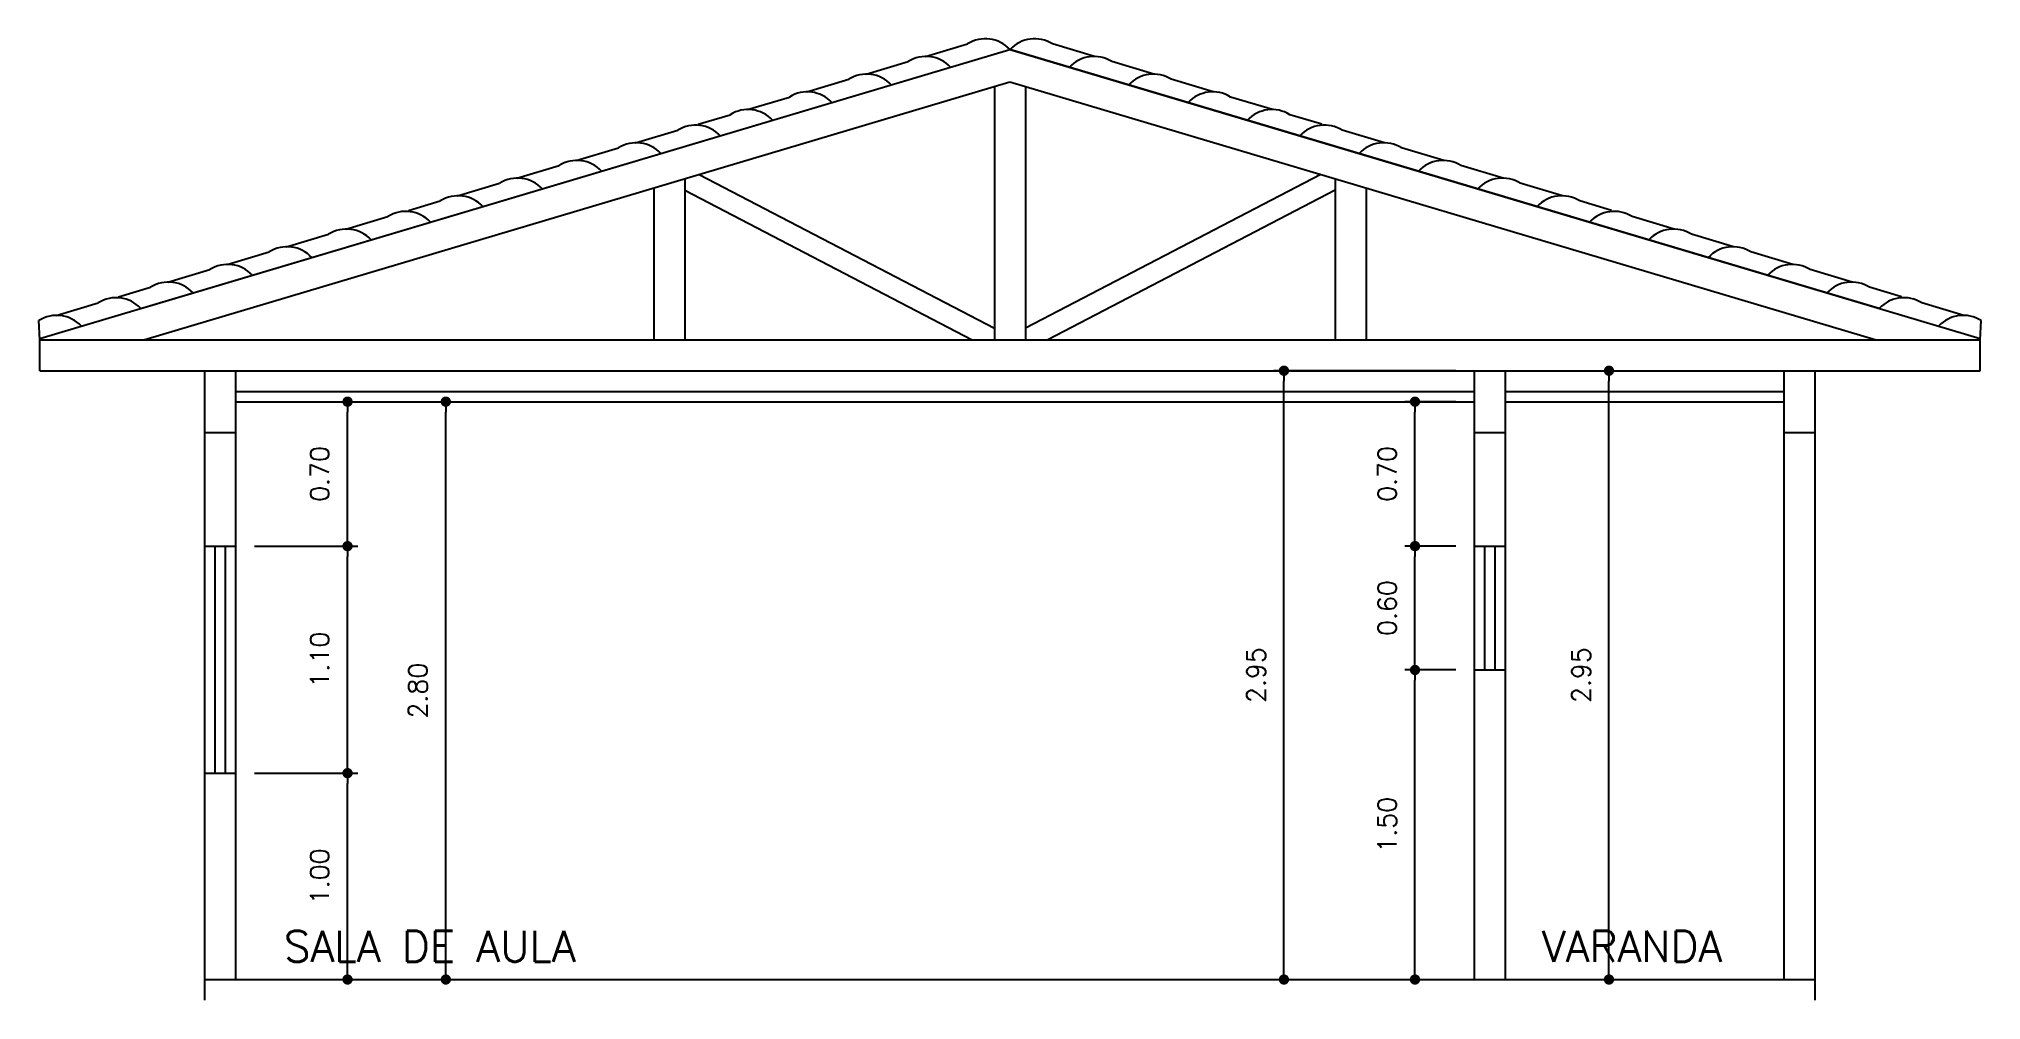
# Model space of a CAD drawing. Extents: x -437 to -220, y 135 to 227.
# Drawn here: x -322.75 to -313.34, y 222.35 to 227.01 of the extents above; entities that cross this region are included whole.
import ezdxf
from ezdxf.enums import TextEntityAlignment as Align

# ---------------------------------------------------------------- set-up
doc = ezdxf.new("R2010")
doc.units = 0
doc.header["$MEASUREMENT"] = 0
doc.layers.get('0').update_dxf_attribs({"linetype": 'CONTINUOUS'})
doc.layers.get('DEFPOINTS').update_dxf_attribs({"linetype": 'CONTINUOUS'})
for name, color, linetype in [('ALVENARIA', 7, 'CONTINUOUS'), ('ALVENARIA1', 44, 'CONTINUOUS'), ('COBERTURA', 6, 'CONTINUOUS'), ('COTA', 1, 'CONTINUOUS'), ('JAPOR', 142, 'CONTINUOUS'), ('TEXTO3', 3, 'CONTINUOUS')]:
    doc.layers.add(name, color=color, linetype=linetype)
doc.styles.add('SIMPLEX', font='SIMPLEX.SHX')
doc.dimstyles.new('DIM50', dxfattribs={"dimtxt": 0.09, "dimasz": 0.05, "dimexe": 0.05, "dimexo": 0.09, "dimgap": 0.09, "dimtad": 1, "dimzin": 0, "dimdsep": 46, "dimtxsty": 'SIMPLEX', "dimblk": 'DOT', "dimcen": 0.09, "dimadec": 0, "dimazin": 0, "dimtfac": 1, "dimtix": 1, "dimtofl": 0, "dimtmove": 2, "dimatfit": 3, "dimldrblk": 'DOT', "dimfxl": 1, "dimtolj": 1, "dimtzin": 0, "dimarcsym": 0})

msp = doc.modelspace()

# ---------------------------------------------------------------- texts
at = {"layer": 'TEXTO3', "style": 'SIMPLEX'}
for s, p in [('SALA DE AULA', (-320.8564, 222.54)), ('VARANDA', (-315.0329, 222.54))]:
    msp.add_text(s, height=0.15, dxfattribs=at).set_placement(p, align=Align.CENTER)

# ---------------------------------------------------------------- blocks, each defined once
blk = doc.blocks.new('DOT')
at = {"layer": 'ALVENARIA', "color": 0, "linetype": 'ByBlock'}
blk.add_line((-0.5, 0), (-1, 0), dxfattribs=at)
at = {"layer": 'ALVENARIA', "color": 0, "linetype": 'ByBlock', "const_width": 0.5}
blk.add_lwpolyline([(-0.25, 0, 1), (0.25, 0, 1)], format="xyb", close=True, dxfattribs=at)
blk = doc.blocks.new('*D223')
at = {"color": 0, "linetype": 'ByBlock'}
for p, q in [((-321.7063, 223.454), (-321.2053, 223.454)), ((-321.2553, 222.504), (-321.2553, 223.404))]:
    blk.add_line(p, q, dxfattribs=at)
at = {"layer": 'DEFPOINTS', "color": 0, "linetype": 'ByBlock'}
for p in [(-321.7963, 223.454), (-321.2553, 223.454), (-321.7963, 222.454)]:
    blk.add_point(p, dxfattribs=at)
at = {"color": 0, "linetype": 'ByBlock', "xscale": 0.05, "yscale": 0.05, "zscale": 0.05}
for p, rotation in [((-321.2553, 223.454), 90), ((-321.2553, 222.454), 270)]:
    blk.add_blockref('DOT', p, dxfattribs=dict(at, rotation=rotation))
at = {"color": 0, "linetype": 'ByBlock', "insert": (-321.3903, 222.954), "char_height": 0.09, "attachment_point": 5, "rotation": 90, "style": 'SIMPLEX'}
blk.add_mtext('\\A1;1.00', dxfattribs=at)
blk = doc.blocks.new('*D224')
at = {"color": 0, "linetype": 'ByBlock'}
for p, q in [((-321.7063, 224.554), (-321.2053, 224.554)), ((-321.2553, 223.504), (-321.2553, 224.504))]:
    blk.add_line(p, q, dxfattribs=at)
at = {"layer": 'DEFPOINTS', "color": 0, "linetype": 'ByBlock'}
for p in [(-321.7963, 224.554), (-321.2553, 224.554), (-321.7963, 223.454)]:
    blk.add_point(p, dxfattribs=at)
at = {"color": 0, "linetype": 'ByBlock', "xscale": 0.05, "yscale": 0.05, "zscale": 0.05}
for p, rotation in [((-321.2553, 224.554), 90), ((-321.2553, 223.454), 270)]:
    blk.add_blockref('DOT', p, dxfattribs=dict(at, rotation=rotation))
at = {"color": 0, "linetype": 'ByBlock', "insert": (-321.3903, 224.004), "char_height": 0.09, "attachment_point": 5, "rotation": 90, "style": 'SIMPLEX'}
blk.add_mtext('\\A1;1.10', dxfattribs=at)
blk = doc.blocks.new('*D225')
at = {"color": 0, "linetype": 'ByBlock'}
for p, q in [((-321.7063, 225.254), (-321.2053, 225.254)), ((-321.2553, 224.604), (-321.2553, 225.204))]:
    blk.add_line(p, q, dxfattribs=at)
at = {"layer": 'DEFPOINTS', "color": 0, "linetype": 'ByBlock'}
for p in [(-321.7963, 225.254), (-321.2553, 225.254), (-321.7963, 224.554)]:
    blk.add_point(p, dxfattribs=at)
at = {"color": 0, "linetype": 'ByBlock', "xscale": 0.05, "yscale": 0.05, "zscale": 0.05}
for p, rotation in [((-321.2553, 225.254), 90), ((-321.2553, 224.554), 270)]:
    blk.add_blockref('DOT', p, dxfattribs=dict(at, rotation=rotation))
at = {"color": 0, "linetype": 'ByBlock', "insert": (-321.3903, 224.904), "char_height": 0.09, "attachment_point": 5, "rotation": 90, "style": 'SIMPLEX'}
blk.add_mtext('\\A1;0.70', dxfattribs=at)
blk = doc.blocks.new('*D226')
at = {"color": 0, "linetype": 'ByBlock'}
for p, q in [((-315.8863, 223.954), (-316.1344, 223.954)), ((-316.0844, 222.504), (-316.0844, 223.904))]:
    blk.add_line(p, q, dxfattribs=at)
at = {"layer": 'DEFPOINTS', "color": 0, "linetype": 'ByBlock'}
for p in [(-316.0844, 223.954), (-315.7963, 223.954), (-315.7963, 222.454)]:
    blk.add_point(p, dxfattribs=at)
at = {"color": 0, "linetype": 'ByBlock', "xscale": 0.05, "yscale": 0.05, "zscale": 0.05}
for p, rotation in [((-316.0844, 223.954), 90), ((-316.0844, 222.454), 270)]:
    blk.add_blockref('DOT', p, dxfattribs=dict(at, rotation=rotation))
at = {"color": 0, "linetype": 'ByBlock', "insert": (-316.2194, 223.204), "char_height": 0.09, "attachment_point": 5, "rotation": 90, "style": 'SIMPLEX'}
blk.add_mtext('\\A1;1.50', dxfattribs=at)
blk = doc.blocks.new('*D227')
at = {"color": 0, "linetype": 'ByBlock'}
for p, q in [((-315.8863, 224.554), (-316.1344, 224.554)), ((-316.0844, 224.004), (-316.0844, 224.504))]:
    blk.add_line(p, q, dxfattribs=at)
at = {"layer": 'DEFPOINTS', "color": 0, "linetype": 'ByBlock'}
for p in [(-316.0844, 224.554), (-315.7963, 224.554), (-315.7963, 223.954)]:
    blk.add_point(p, dxfattribs=at)
at = {"color": 0, "linetype": 'ByBlock', "xscale": 0.05, "yscale": 0.05, "zscale": 0.05}
for p, rotation in [((-316.0844, 224.554), 90), ((-316.0844, 223.954), 270)]:
    blk.add_blockref('DOT', p, dxfattribs=dict(at, rotation=rotation))
at = {"color": 0, "linetype": 'ByBlock', "insert": (-316.2194, 224.254), "char_height": 0.09, "attachment_point": 5, "rotation": 90, "style": 'SIMPLEX'}
blk.add_mtext('\\A1;0.60', dxfattribs=at)
blk = doc.blocks.new('*D228')
at = {"color": 0, "linetype": 'ByBlock'}
for p, q in [((-315.8863, 225.254), (-316.1344, 225.254)), ((-316.0844, 224.604), (-316.0844, 225.204))]:
    blk.add_line(p, q, dxfattribs=at)
at = {"layer": 'DEFPOINTS', "color": 0, "linetype": 'ByBlock'}
for p in [(-316.0844, 225.254), (-315.7963, 225.254), (-315.7963, 224.554)]:
    blk.add_point(p, dxfattribs=at)
at = {"color": 0, "linetype": 'ByBlock', "xscale": 0.05, "yscale": 0.05, "zscale": 0.05}
for p, rotation in [((-316.0844, 225.254), 90), ((-316.0844, 224.554), 270)]:
    blk.add_blockref('DOT', p, dxfattribs=dict(at, rotation=rotation))
at = {"color": 0, "linetype": 'ByBlock', "insert": (-316.2194, 224.904), "char_height": 0.09, "attachment_point": 5, "rotation": 90, "style": 'SIMPLEX'}
blk.add_mtext('\\A1;0.70', dxfattribs=at)
blk = doc.blocks.new('*D229')
at = {"color": 0, "linetype": 'ByBlock'}
for p, q in [((-315.8863, 225.404), (-316.7692, 225.404)), ((-316.7192, 222.504), (-316.7192, 225.354))]:
    blk.add_line(p, q, dxfattribs=at)
at = {"layer": 'DEFPOINTS', "color": 0, "linetype": 'ByBlock'}
for p in [(-316.7192, 225.404), (-315.7963, 225.404), (-315.7963, 222.454)]:
    blk.add_point(p, dxfattribs=at)
at = {"color": 0, "linetype": 'ByBlock', "xscale": 0.05, "yscale": 0.05, "zscale": 0.05}
for p, rotation in [((-316.7192, 225.404), 90), ((-316.7192, 222.454), 270)]:
    blk.add_blockref('DOT', p, dxfattribs=dict(at, rotation=rotation))
at = {"color": 0, "linetype": 'ByBlock', "insert": (-316.8542, 223.929), "char_height": 0.09, "attachment_point": 5, "rotation": 90, "style": 'SIMPLEX'}
blk.add_mtext('\\A1;2.95', dxfattribs=at)
blk = doc.blocks.new('*D230')
at = {"color": 0, "linetype": 'ByBlock'}
for p, q in [((-321.7063, 225.254), (-320.7292, 225.254)), ((-320.7792, 222.504), (-320.7792, 225.204))]:
    blk.add_line(p, q, dxfattribs=at)
at = {"layer": 'DEFPOINTS', "color": 0, "linetype": 'ByBlock'}
for p in [(-321.7963, 225.254), (-320.7792, 225.254), (-321.7963, 222.454)]:
    blk.add_point(p, dxfattribs=at)
at = {"color": 0, "linetype": 'ByBlock', "xscale": 0.05, "yscale": 0.05, "zscale": 0.05}
for p, rotation in [((-320.7792, 225.254), 90), ((-320.7792, 222.454), 270)]:
    blk.add_blockref('DOT', p, dxfattribs=dict(at, rotation=rotation))
at = {"color": 0, "linetype": 'ByBlock', "insert": (-320.9142, 223.854), "char_height": 0.09, "attachment_point": 5, "rotation": 90, "style": 'SIMPLEX'}
blk.add_mtext('\\A1;2.80', dxfattribs=at)
blk = doc.blocks.new('*D231')
at = {"color": 0, "linetype": 'ByBlock'}
for p, q in [((-315.5563, 225.404), (-315.0947, 225.404)), ((-315.1447, 222.504), (-315.1447, 225.354))]:
    blk.add_line(p, q, dxfattribs=at)
at = {"layer": 'DEFPOINTS', "color": 0, "linetype": 'ByBlock'}
for p in [(-315.6463, 225.404), (-315.1447, 225.404), (-315.6463, 222.454)]:
    blk.add_point(p, dxfattribs=at)
at = {"color": 0, "linetype": 'ByBlock', "xscale": 0.05, "yscale": 0.05, "zscale": 0.05}
for p, rotation in [((-315.1447, 225.404), 90), ((-315.1447, 222.454), 270)]:
    blk.add_blockref('DOT', p, dxfattribs=dict(at, rotation=rotation))
at = {"color": 0, "linetype": 'ByBlock', "insert": (-315.2797, 223.929), "char_height": 0.09, "attachment_point": 5, "rotation": 90, "style": 'SIMPLEX'}
blk.add_mtext('\\A1;2.95', dxfattribs=at)

# ---------------------------------------------------------------- dimensions: what is measured, and where the dimension line sits
at = {"layer": 'COTA'}
for base, p1, p2, picture, middle in [((-316.7192, 225.404), (-315.7963, 222.454), (-315.7963, 225.404), '*D229', (-316.8542, 223.929)), ((-315.1447, 225.404), (-315.6463, 222.454), (-315.6463, 225.404), '*D231', (-315.2797, 223.929)), ((-321.2553, 225.254), (-321.7963, 224.554), (-321.7963, 225.254), '*D225', (-321.3903, 224.904)), ((-320.7792, 225.254), (-321.7963, 222.454), (-321.7963, 225.254), '*D230', (-320.9142, 223.854)), ((-316.0844, 225.254), (-315.7963, 224.554), (-315.7963, 225.254), '*D228', (-316.2194, 224.904)), ((-321.2553, 224.554), (-321.7963, 223.454), (-321.7963, 224.554), '*D224', (-321.3903, 224.004)), ((-316.0844, 224.554), (-315.7963, 223.954), (-315.7963, 224.554), '*D227', (-316.2194, 224.254)), ((-316.0844, 223.954), (-315.7963, 222.454), (-315.7963, 223.954), '*D226', (-316.2194, 223.204)), ((-321.2553, 223.454), (-321.7963, 222.454), (-321.7963, 223.454), '*D223', (-321.3903, 222.954))]:
    dim = msp.add_linear_dim(base=base, p1=p1, p2=p2, angle=90, dimstyle='DIM50', override={"dimse1": 1}, dxfattribs=at)
    dim.commit()
    dim.dimension.update_dxf_attribs({"geometry": picture, "text_midpoint": middle})

# ---------------------------------------------------------------- linework, layer by layer
at = {"layer": 'ALVENARIA', "linetype": 'Continuous', "ltscale": 0.5}
for p, q in [((-321.9463, 224.554), (-321.9463, 225.404)), ((-321.7963, 224.554), (-321.7963, 225.404)), ((-315.7963, 224.554), (-315.7963, 225.404)), ((-315.6463, 224.554), (-315.6463, 225.404)), ((-315.7963, 222.454), (-315.7963, 223.954)), ((-315.6463, 222.454), (-315.6463, 223.954)), ((-321.9463, 222.354), (-321.9463, 223.454)), ((-321.7963, 222.454), (-321.7963, 223.454))]:
    msp.add_line(p, q, dxfattribs=at)
at = {"layer": 'ALVENARIA'}
for p, q in [((-314.2963, 225.104), (-314.2963, 225.404)), ((-314.1463, 225.104), (-314.1463, 225.404)), ((-321.9463, 225.104), (-321.7963, 225.104)), ((-315.7963, 225.104), (-315.6463, 225.104)), ((-314.3008, 225.104), (-314.1508, 225.104)), ((-321.9463, 224.554), (-321.7963, 224.554)), ((-315.7963, 224.554), (-315.6463, 224.554)), ((-315.7963, 223.954), (-315.6463, 223.954)), ((-321.9463, 223.454), (-321.7963, 223.454)), ((-321.9463, 222.454), (-315.6463, 222.454)), ((-315.6463, 222.454), (-314.1463, 222.454))]:
    msp.add_line(p, q, dxfattribs=at)
at = {"layer": 'ALVENARIA1'}
for p, q in [((-321.7963, 225.304), (-315.7963, 225.304)), ((-321.7963, 225.254), (-315.7963, 225.254)), ((-315.6463, 225.304), (-314.2963, 225.304)), ((-315.6463, 225.254), (-314.2963, 225.254)), ((-314.2963, 222.454), (-314.2963, 225.104)), ((-314.1463, 222.354), (-314.1463, 225.104))]:
    msp.add_line(p, q, dxfattribs=at)
at = {"layer": 'COBERTURA'}
for p, q in [((-322.7463, 225.5605), (-318.0463, 226.9605)), ((-319.4499, 226.5423), (-318.0463, 226.9605)), ((-318.456, 226.9265), (-318.2522, 226.9873)), ((-318.0463, 226.9605), (-313.3463, 225.5605)), ((-316.6426, 226.5423), (-318.0463, 226.9605)), ((-317.6365, 226.9265), (-317.8403, 226.9873)), ((-318.7436, 226.8409), (-318.5397, 226.9016)), ((-317.349, 226.8409), (-317.5528, 226.9016)), ((-322.2427, 225.554), (-318.0463, 226.804)), ((-319.0311, 226.7552), (-318.8272, 226.816)), ((-318.1213, 226.7816), (-318.1213, 225.554)), ((-318.0463, 226.804), (-313.8498, 225.554)), ((-317.9713, 226.7816), (-317.9713, 225.554)), ((-317.0615, 226.7552), (-317.2653, 226.816)), ((-319.3186, 226.6696), (-319.1147, 226.7303)), ((-316.774, 226.6696), (-316.9778, 226.7303)), ((-319.8597, 226.5084), (-319.6558, 226.5691)), ((-319.557, 226.5986), (-319.4023, 226.6446)), ((-316.5356, 226.5986), (-316.6903, 226.6446)), ((-316.2329, 226.5084), (-316.4367, 226.5691)), ((-320.8535, 226.1241), (-319.4499, 226.5423)), ((-320.1472, 226.4227), (-319.9433, 226.4834)), ((-315.239, 226.1241), (-316.6426, 226.5423)), ((-315.9453, 226.4227), (-316.1492, 226.4834)), ((-320.4347, 226.3371), (-320.2309, 226.3978)), ((-315.6578, 226.3371), (-315.8617, 226.3978)), ((-320.7222, 226.2514), (-320.5184, 226.3121)), ((-319.7713, 226.2901), (-319.7713, 225.554)), ((-319.6213, 226.3348), (-319.6213, 225.554)), ((-319.5524, 226.3553), (-318.1213, 225.6103)), ((-316.5401, 226.3553), (-317.9713, 225.6103)), ((-316.4713, 226.3348), (-316.4713, 225.554)), ((-316.3213, 226.2901), (-316.3213, 225.554)), ((-315.3703, 226.2514), (-315.5742, 226.3121)), ((-320.9606, 226.1804), (-320.8059, 226.2265)), ((-319.6213, 226.2784), (-318.2295, 225.554)), ((-316.4713, 226.2784), (-317.863, 225.554)), ((-315.1319, 226.1804), (-315.2866, 226.2265)), ((-322.2572, 225.7061), (-320.8536, 226.1243)), ((-321.2633, 226.0903), (-321.0595, 226.1511)), ((-313.8353, 225.7061), (-315.239, 226.1243)), ((-314.8292, 226.0903), (-315.033, 226.1511)), ((-321.5509, 226.0047), (-321.347, 226.0654)), ((-314.5417, 226.0047), (-314.7455, 226.0654)), ((-321.8384, 225.919), (-321.6345, 225.9797)), ((-314.2542, 225.919), (-314.458, 225.9797)), ((-322.1259, 225.8334), (-321.922, 225.8941)), ((-313.9667, 225.8334), (-314.1705, 225.8941)), ((-322.667, 225.6722), (-322.4631, 225.7329)), ((-322.3643, 225.7623), (-322.2096, 225.8084)), ((-313.7283, 225.7623), (-313.883, 225.8084)), ((-313.4256, 225.6722), (-313.6294, 225.7329)), ((-322.7463, 225.554), (-322.7506, 225.6472)), ((-313.3463, 225.554), (-313.3419, 225.6472)), ((-322.7463, 225.404), (-322.7463, 225.5605)), ((-322.7463, 225.554), (-313.3463, 225.554)), ((-313.3463, 225.404), (-313.3463, 225.5605)), ((-322.7463, 225.404), (-313.3463, 225.404)), ((-321.9463, 225.404), (-315.6463, 225.404))]:
    msp.add_line(p, q, dxfattribs=at)
for centre, start, end in [((-318.1655, 226.8491), 43.05845, 122.10898), ((-317.927, 226.8491), 57.89102, 136.94155), ((-318.453, 226.7634), 43.05845, 122.10898), ((-317.6395, 226.7634), 57.89102, 136.94155), ((-319.028, 226.5921), 43.05845, 122.10898), ((-318.7405, 226.6778), 43.05845, 122.10898), ((-317.352, 226.6778), 57.89102, 136.94155), ((-317.0645, 226.5921), 57.89102, 136.94155), ((-319.3155, 226.5064), 43.05845, 122.10898), ((-316.777, 226.5064), 57.89102, 136.94155), ((-319.5691, 226.4309), 43.05845, 122.10898), ((-316.5234, 226.4309), 57.89102, 136.94155), ((-319.8566, 226.3452), 43.05845, 122.10898), ((-316.2359, 226.3452), 57.89102, 136.94155), ((-320.1441, 226.2596), 43.05845, 122.10898), ((-315.9484, 226.2596), 57.89102, 136.94155), ((-320.4316, 226.1739), 43.05845, 122.10898), ((-315.6609, 226.1739), 57.89102, 136.94155), ((-320.7192, 226.0883), 43.05845, 122.10898), ((-315.3734, 226.0883), 57.89102, 136.94155), ((-320.9728, 226.0129), 43.05845, 122.10898), ((-315.1197, 226.0129), 57.89102, 136.94155), ((-321.5478, 225.8415), 43.05845, 122.10898), ((-321.2603, 225.9272), 43.05845, 122.10898), ((-314.8322, 225.9272), 57.89102, 136.94155), ((-314.5447, 225.8415), 57.89102, 136.94155), ((-321.8353, 225.7559), 43.05845, 122.10898), ((-314.2572, 225.7559), 57.89102, 136.94155), ((-322.1228, 225.6702), 43.05845, 122.10898), ((-313.9697, 225.6702), 57.89102, 136.94155), ((-322.3764, 225.5947), 43.05845, 122.10898), ((-313.7161, 225.5947), 57.89102, 136.94155), ((-322.6639, 225.509), 43.05845, 122.10898), ((-313.4286, 225.509), 57.89102, 136.94155)]:
    msp.add_arc(centre, 0.1632, start, end, dxfattribs=at)
at = {"layer": 'JAPOR', "linetype": 'Continuous', "ltscale": 0.5}
for p, q in [((-321.9463, 223.454), (-321.9463, 224.554)), ((-321.8963, 223.454), (-321.8963, 224.554)), ((-321.8463, 223.454), (-321.8463, 224.554)), ((-321.7963, 223.454), (-321.7963, 224.554)), ((-315.7963, 223.954), (-315.7963, 224.554)), ((-315.7463, 223.954), (-315.7463, 224.554)), ((-315.6963, 223.954), (-315.6963, 224.554)), ((-315.6463, 223.954), (-315.6463, 224.554))]:
    msp.add_line(p, q, dxfattribs=at)

msp.set_redraw_order([(e.dxf.handle, doc.entitydb.next_handle()) for e in msp.query("TEXT MTEXT ATTDEF DIMENSION ARC_DIMENSION")])  # texts and dimensions are drawn at this point

doc.saveas('drawing.dxf')
